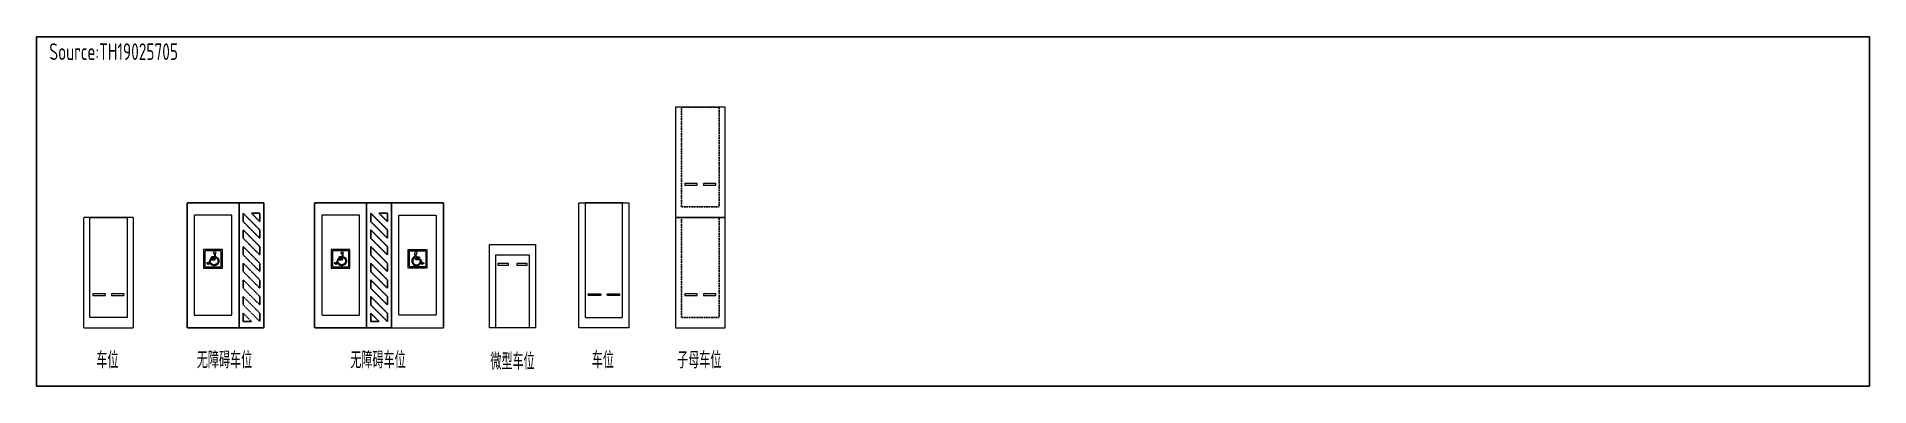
# Model space of a CAD drawing. Header units: millimetres. Extents: x 4401 to 92484, y 1885 to 582422.
# Drawn here: x 4401 to 92484, y 264966 to 281758 of the extents above; entities that cross this region are included whole.
import ezdxf
from ezdxf.enums import TextEntityAlignment as Align
from ezdxf.xclip import XClip

# ---------------------------------------------------------------- set-up
doc = ezdxf.new("R2010")
doc.units = ezdxf.units.MM
doc.header["$MEASUREMENT"] = 0
doc.header["$XCLIPFRAME"] = 2
doc.linetypes.add('02-停车位$0$DASH', pattern=[0.35, 0.25, -0.1])
doc.linetypes.add('HIDDEN', pattern=[0.375, 0.25, -0.125])
doc.layers.add('AE-EQPM-CAR-子母', color=20, linetype='Continuous')
doc.layers.add('E-UNIV-NOTE', color=6, linetype='Continuous')
for name, color, linetype, lineweight in [('AE-EQPM-CAR-常规', 66, 'Continuous', 0), ('AE-EQPM-CAR-微型', 54, 'Continuous', 0), ('AE-EQPM-CAR-无障碍', 44, 'Continuous', 0)]:
    doc.layers.add(name, color=color, linetype=linetype, lineweight=lineweight)
doc.styles.add('TH-STYLE3', font='TSSDENG', dxfattribs={"width": 0.7, "bigfont": 'TSSDCHN'})

msp = doc.modelspace()

# ---------------------------------------------------------------- texts
at = {"layer": 'E-UNIV-NOTE', "style": 'TH-STYLE3', "width": 0.7}
for s, p in [('Source:TH19025705', (8101, 281039)), ('车位', (7804, 266271)), ('无障碍车位', (13430, 266271)), ('无障碍车位', (20807, 266271)), ('微型车位', (27272, 266205)), ('车位', (31615, 266271)), ('子母车位', (36249, 266271))]:
    msp.add_text(s, height=800, dxfattribs=at).set_placement(p, align=Align.MIDDLE)

# ---------------------------------------------------------------- blocks, each defined once
blk = doc.blocks.new('02-停车位$0$car')
at = {"linetype": '02-停车位$0$DASH', "lineweight": 15, "ltscale": 20}
for points in [[(-1200, 0), (-1200, 5300), (1200, 5300), (1200, 0)], [(-150, 1630), (-150, 1550), (-750, 1550), (-750, 1630)], [(750, 1630), (750, 1550), (150, 1550), (150, 1630)]]:
    blk.add_lwpolyline(points, close=True, dxfattribs=at)
at = {"color": 251, "linetype": '02-停车位$0$DASH', "ltscale": 20}
blk.add_lwpolyline([(900, 500), (900, 5300), (-900, 5300), (-900, 500)], close=True, dxfattribs=at)
blk = doc.blocks.new('02-停车位$0$A$C614A45C8')
at = {"linetype": '02-停车位$0$DASH', "lineweight": 25, "ltscale": 20}
blk.add_lwpolyline([(6000, 0), (6000, 2500), (0, 2500), (0, 0)], close=True, dxfattribs=at)
at = {"linetype": '02-停车位$0$DASH', "ltscale": 20}
for points in [[(600, 2150), (5400, 2150), (5400, 350), (600, 350)], [(2240, 800), (2240, 1700), (3140, 1700), (3140, 800)], [(2300, 860), (2300, 1640), (3080, 1640), (3080, 860)]]:
    blk.add_lwpolyline(points, close=True, dxfattribs=at)
for points in [[(2462, 1168), (2590, 1178), (2590, 1340), (2635, 1340), (2635, 1182), (2692, 1186), (2692, 1384), (2900, 1471), (2873, 1534), (2915, 1552), (2959, 1448), (2737, 1354), (2737, 1144), (2406, 1119)], [(2588, 1099), (2637, 1103)], [(2846, 1366), (2904, 1391)]]:
    blk.add_lwpolyline(points, dxfattribs=at)
for centre, radius, start, end in [((2406, 1175), 56.5, 352.9906, 270), ((2794, 1194), 226, 204.81902, 60.75142), ((2794, 1194), 181, 210.26809, 72.95907)]:
    blk.add_arc(centre, radius, start, end, dxfattribs=at)
blk = doc.blocks.new('02-停车位$0$car_残障通道')
at = {"linetype": '02-停车位$0$DASH', "lineweight": 25, "ltscale": 20}
for p, q in [((-4700, 200), (-5500, 1000)), ((-5500, 1000), (-5100, 1000)), ((-4300, 200), (-5100, 1000)), ((-4700, 1000), (-4300, 1000)), ((-3900, 200), (-4700, 1000)), ((-3500, 200), (-4300, 1000)), ((-3900, 1000), (-3500, 1000)), ((-3100, 200), (-3900, 1000)), ((-2700, 200), (-3500, 1000)), ((-3100, 1000), (-2700, 1000)), ((-2300, 200), (-3100, 1000)), ((-1900, 200), (-2700, 1000)), ((-2300, 1000), (-1900, 1000)), ((-1500, 200), (-2300, 1000)), ((-1100, 200), (-1900, 1000)), ((-1500, 1000), (-1100, 1000)), ((-700, 200), (-1500, 1000)), ((-300, 200), (-1100, 1000)), ((-300, 1000), (-700, 1000)), ((-700, 1000), (-300, 600)), ((-300, 600), (-300, 1000)), ((-5500, 600), (-5500, 200)), ((-5100, 200), (-5500, 600)), ((-5500, 200), (-5100, 200)), ((-4700, 200), (-4300, 200)), ((-3900, 200), (-3500, 200)), ((-3100, 200), (-2700, 200)), ((-2300, 200), (-1900, 200)), ((-1500, 200), (-1100, 200)), ((-700, 200), (-300, 200))]:
    blk.add_line(p, q, dxfattribs=at)
blk.add_lwpolyline([(0, 0), (0, 1200), (-6000, 1200), (-6000, 0)], close=True, dxfattribs=at)
blk = doc.blocks.new('02-停车位$0$无障碍停车')
at = {"rotation": 270}
for name, p in [('02-停车位$0$car_残障通道', (0, -6000)), ('02-停车位$0$A$C614A45C8', (1200, 0))]:
    blk.add_blockref(name, p, dxfattribs=at)
blk = doc.blocks.new('02-停车位$0$car_mini')
at = {"ltscale": 20}
for points in [[(-1100, 0), (1100, 0), (1100, -4000), (-1100, -4000)], [(-200, -990), (-200, -910), (-700, -910), (-700, -990)], [(700, -990), (700, -910), (200, -910), (200, -990)]]:
    blk.add_lwpolyline(points, close=True, dxfattribs=at)
at = {"color": 251, "ltscale": 20}
blk.add_lwpolyline([(-800, -4000), (-800, -500), (800, -500), (800, -4000)], close=True, dxfattribs=at)
blk = doc.blocks.new('ew31351')
at = {"linetype": '02-停车位$0$DASH', "ltscale": 20}
for points in [[(-1200, 0), (-1200, 6000), (1200, 6000), (1200, 0)], [(900, 500), (900, 6000), (-900, 6000), (-900, 500)]]:
    blk.add_lwpolyline(points, close=True, dxfattribs=at)
at = {"linetype": '02-停车位$0$DASH', "lineweight": 15, "ltscale": 20}
for points in [[(-150, 1630), (-150, 1550), (-750, 1550), (-750, 1630)], [(750, 1630), (750, 1550), (150, 1550), (150, 1630)]]:
    blk.add_lwpolyline(points, close=True, dxfattribs=at)
blk = doc.blocks.new('4213')
at = {"linetype": 'Continuous', "lineweight": 15, "ltscale": 20}
for points in [[(-1200, 0), (-1200, 5300), (1200, 5300), (1200, 0)], [(-150, 1630), (-150, 1550), (-750, 1550), (-750, 1630)], [(750, 1630), (750, 1550), (150, 1550), (150, 1630)], [(-1200, -5300), (-1200, 0), (1200, 0), (1200, -5300)], [(-150, -3670), (-150, -3750), (-750, -3750), (-750, -3670)], [(750, -3670), (750, -3750), (150, -3750), (150, -3670)]]:
    blk.add_lwpolyline(points, close=True, dxfattribs=at)
at = {"linetype": 'HIDDEN', "ltscale": 20}
for points in [[(900, 500), (900, 5300), (-900, 5300), (-900, 500)], [(900, -4800), (900, 0), (-900, 0), (-900, -4800)]]:
    blk.add_lwpolyline(points, close=True, dxfattribs=at)
blk = doc.blocks.new('A$C5B3E74F9')
at = {"layer": 'AE-EQPM-CAR-无障碍', "xscale": -1, "rotation": 359.9999999998743}
blk.add_blockref('02-停车位$0$无障碍停车', (3700, 6000), dxfattribs=at)
at = {"layer": 'AE-EQPM-CAR-无障碍'}
ref = blk.add_blockref('02-停车位$0$无障碍停车', (2500, 6000), dxfattribs=at)
XClip(ref).set_block_clipping_path([(1199.9999999868, -5999.9999998362), (3700, 0.0000001675)])

# ---------------------------------------------------------------- linework, layer by layer
msp.add_lwpolyline([(4401, 281758), (92484, 281758), (92484, 264966), (4401, 264966)], close=True)

# ---------------------------------------------------------------- block references
msp.add_blockref('A$C5B3E74F9', (17760, 267779))
at = {"layer": 'AE-EQPM-CAR-子母', "linetype": 'Continuous', "lineweight": 15, "extrusion": (-6.20088e-38, 1.55089e-30, -1), "zscale": -0.9999999999999998}
msp.add_blockref('4213', (-36299, 273079), dxfattribs=at)
at = {"layer": 'AE-EQPM-CAR-常规', "linetype": 'Continuous', "lineweight": 15, "extrusion": (-2.3345e-40, -1.86599e-37, -1), "zscale": -0.9999999999999998}
msp.add_blockref('02-停车位$0$car', (-7854, 267779), dxfattribs=at)
at = {"layer": 'AE-EQPM-CAR-常规', "linetype": 'Continuous', "lineweight": 15, "extrusion": (-7.48504e-31, 8.02384e-31, -1), "xscale": -1, "zscale": -1, "rotation": 359.9999999976442}
msp.add_blockref('ew31351', (-31665, 267779), dxfattribs=at)
at = {"layer": 'AE-EQPM-CAR-微型'}
msp.add_blockref('02-停车位$0$car_mini', (27272, 271779), dxfattribs=at)
at = {"layer": 'AE-EQPM-CAR-无障碍', "xscale": -1, "rotation": 359.9999999998743}
msp.add_blockref('02-停车位$0$无障碍停车', (15327, 273779), dxfattribs=at)

msp.set_redraw_order([(e.dxf.handle, doc.entitydb.next_handle()) for e in msp.query("TEXT MTEXT ATTDEF DIMENSION ARC_DIMENSION")])  # texts and dimensions are drawn at this point

doc.saveas('drawing.dxf')
